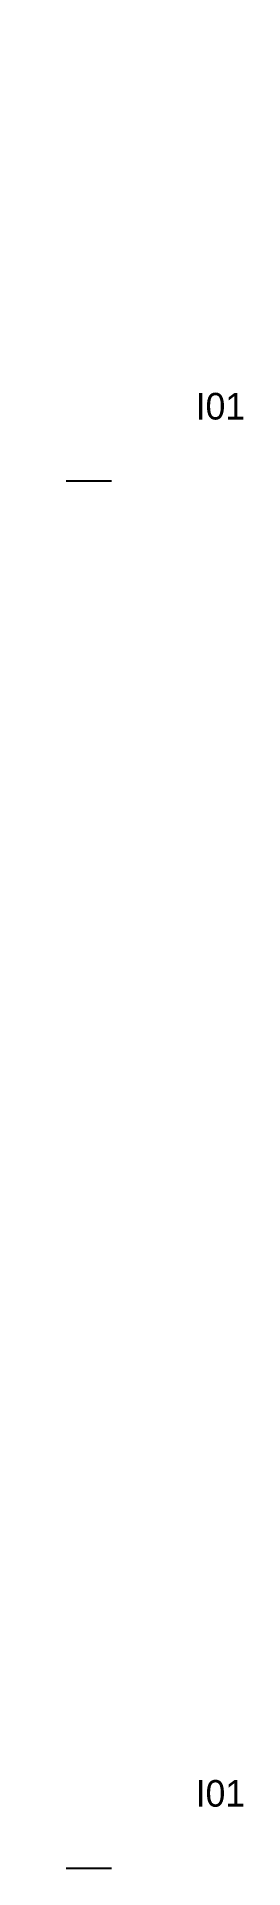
# Model space of a CAD drawing. Header units: inches. Extents: x 162 to 11993, y 18 to 332.
# Drawn here: x 5525.1 to 5531.4, y 116.9 to 172.4 of the extents above; entities that cross this region are included whole.
import ezdxf
from ezdxf.enums import TextEntityAlignment as Align

# ---------------------------------------------------------------- set-up
doc = ezdxf.new("R2010")
doc.units = ezdxf.units.IN
doc.header["$MEASUREMENT"] = 0
doc.layers.add('DD2D_Geometry', color=7, linetype='Continuous')
doc.layers.add('Id Unión', color=7, linetype='Continuous')
doc.styles.get("Standard").update_dxf_attribs({"font": 'stylu.ttf'})

msp = doc.modelspace()

# ---------------------------------------------------------------- texts
at = {"layer": 'Id Unión'}
for p in [(5529.958, 160.787), (5529.958, 118.779)]:
    msp.add_text('I01', height=0.8071, dxfattribs=at).set_placement(p)

# ---------------------------------------------------------------- blocks, each defined once
blk = doc.blocks.new('DD101042423D')
blk.add_line((0, 0.0175), (0, -0.0175))
blk = doc.blocks.new('SPACE_DD10104242')
blk.add_blockref('DD101042423D', (0, 0))
blk = doc.blocks.new('DD101024423D')
blk.add_line((0, 0.0175), (0, -0.0175))
blk = doc.blocks.new('SPACE_DD10102442')
blk.add_blockref('DD101024423D', (0, 0))
blk = doc.blocks.new('DD20152423')
blk.add_attdef('A', text='', height=0.03).set_placement((0.3, 0.156, 0.012), align=Align.MIDDLE_CENTER)
blk = doc.blocks.new('DD20112412')
blk.add_attdef('A', text='', height=0.03).set_placement((0.3, 0.156, 0.012), align=Align.MIDDLE_CENTER)
blk = doc.blocks.new('DD20112406')
blk.add_attdef('A', text='', height=0.03).set_placement((0.3, 0.076, 0.012), align=Align.MIDDLE_CENTER)
blk = doc.blocks.new('DD20152429')
blk.add_attdef('A', text='', height=0.03).set_placement((0.3, 0.156, 0.012), align=Align.MIDDLE_CENTER)
blk = doc.blocks.new('DD20154223')
blk.add_attdef('A', text='', height=0.03).set_placement((0.5285, 0.156, 0.012), align=Align.MIDDLE_CENTER)
blk = doc.blocks.new('DD20114212')
blk.add_attdef('A', text='', height=0.03).set_placement((0.5285, 0.156, 0.012), align=Align.MIDDLE_CENTER)
blk = doc.blocks.new('DD20114206')
blk.add_attdef('A', text='', height=0.03).set_placement((0.5285, 0.076, 0.012), align=Align.MIDDLE_CENTER)
blk = doc.blocks.new('DD20154205')
blk.add_attdef('A', text='', height=0.03).set_placement((0.5285, 0.076, 0.012), align=Align.MIDDLE_CENTER)
blk = doc.blocks.new('DD20114224')
blk.add_attdef('A', text='', height=0.03).set_placement((0.5285, 0.156, 0.012), align=Align.MIDDLE_CENTER)
blk = doc.blocks.new('DD80014214')
blk.add_attdef('A', text='', height=0.03).set_placement((0.5176, 0.1407, 0.009), align=Align.MIDDLE_CENTER)
blk = doc.blocks.new('DD80012414')
blk.add_attdef('A', text='', height=0.03).set_placement((0.3113, 0.1407, 0.009), align=Align.MIDDLE_CENTER)

# ---------------------------------------------------------------- block references
at = {"layer": 'DD2D_Geometry', "extrusion": (-1, 0, 2.22045e-16)}
ref = msp.add_blockref('DD20112412', (-182.738, 28.976, -5525.605), dxfattribs=dict(at, xscale=39.3700787401575, yscale=39.3700787401575, zscale=39.3700787401575))
ref.add_attrib('A', 'TR0', dxfattribs={"layer": '0', "extrusion": (-1, 0, 2.22045e-16), "height": 1.1811}).set_placement((-170.927, 35.118, -5525.133), align=Align.MIDDLE_CENTER)
at = {"layer": 'DD2D_Geometry', "extrusion": (1, -1.22465e-16, 2.22045e-16)}
ref = msp.add_blockref('DD20112412', (159.116, 22.992, 5527.834), dxfattribs=dict(at, xscale=39.3700787401575, yscale=39.3700787401575, zscale=39.3700787401575))
ref.add_attrib('A', 'TR0', dxfattribs={"layer": '0', "extrusion": (1, -1.22465e-16, 2.22045e-16), "height": 1.1811}).set_placement((170.927, 29.134, 5528.306), align=Align.MIDDLE_CENTER)
ref = msp.add_blockref('DD20112406', (159.116, 34.764, 5527.834), dxfattribs=dict(at, xscale=39.3700787401575, yscale=39.3700787401575, zscale=39.3700787401575))
ref.add_attrib('A', 'TR0', dxfattribs={"layer": '0', "extrusion": (1, -1.22465e-16, 2.22045e-16), "height": 1.1811}).set_placement((170.927, 37.756, 5528.306), align=Align.MIDDLE_CENTER)
at = {"layer": 'DD2D_Geometry', "extrusion": (-1, 0, 2.22045e-16)}
ref = msp.add_blockref('DD20152429', (-182.738, 0, -5525.605), dxfattribs=dict(at, xscale=39.3700787401575, yscale=39.3700787401575, zscale=39.3700787401575))
ref.add_attrib('A', 'S', dxfattribs={"layer": '0', "extrusion": (-1, 0, 2.22045e-16), "height": 1.181}).set_placement((-170.927, 6.142, -5525.133), align=Align.MIDDLE_CENTER)
ref = msp.add_blockref('DD80012414', (-182.934, 41.063, -5526.956), dxfattribs=dict(at, xscale=39.3700787401575, yscale=39.3700787401575, zscale=39.3700787401575))
ref.add_attrib('A', 'V', dxfattribs={"layer": '0', "extrusion": (-1, 0, 2.22045e-16), "height": 1.181}).set_placement((-170.678, 46.602, -5526.601), align=Align.MIDDLE_CENTER)
at = {"layer": 'DD2D_Geometry', "extrusion": (1, -1.22465e-16, 2.22045e-16)}
ref = msp.add_blockref('DD20152423', (159.116, 0, 5527.834), dxfattribs=dict(at, xscale=39.3700787401575, yscale=39.3700787401575, zscale=39.3700787401575))
ref.add_attrib('A', 'S', dxfattribs={"layer": '0', "extrusion": (1, -1.22465e-16, 2.22045e-16), "height": 1.181}).set_placement((170.927, 6.142, 5528.306), align=Align.MIDDLE_CENTER)
at = {"layer": 'DD2D_Geometry', "xscale": 39.3700787401575, "yscale": 39.3700787401575, "zscale": 39.3700787401575, "rotation": 270}
for name, p in [('SPACE_DD10104242', (5526.719, 158.919)), ('SPACE_DD10102442', (5526.719, 116.911))]:
    msp.add_blockref(name, p, dxfattribs=at)
at = {"layer": 'DD2D_Geometry', "extrusion": (-1, 0, 2.22045e-16)}
ref = msp.add_blockref('DD20114224', (-158.722, 5.197, -5525.605), dxfattribs=dict(at, xscale=39.3700787401575, yscale=39.3700787401575, zscale=39.3700787401575))
ref.add_attrib('A', 'TR0', dxfattribs={"layer": '0', "extrusion": (-1, 0, 2.22045e-16), "height": 1.1811}).set_placement((-137.915, 11.339, -5525.133), align=Align.MIDDLE_CENTER)
ref = msp.add_blockref('DD20114212', (-158.722, 28.976, -5525.605), dxfattribs=dict(at, xscale=39.3700787401575, yscale=39.3700787401575, zscale=39.3700787401575))
ref.add_attrib('A', 'TR0', dxfattribs={"layer": '0', "extrusion": (-1, 0, 2.22045e-16), "height": 1.1811}).set_placement((-137.915, 35.118, -5525.133), align=Align.MIDDLE_CENTER)
at = {"layer": 'DD2D_Geometry', "extrusion": (1, -1.22465e-16, 2.22045e-16)}
ref = msp.add_blockref('DD20114212', (117.108, 22.992, 5527.834), dxfattribs=dict(at, xscale=39.3700787401575, yscale=39.3700787401575, zscale=39.3700787401575))
ref.add_attrib('A', 'TR0', dxfattribs={"layer": '0', "extrusion": (1, -1.22465e-16, 2.22045e-16), "height": 1.1811}).set_placement((137.915, 29.134, 5528.306), align=Align.MIDDLE_CENTER)
ref = msp.add_blockref('DD20114206', (117.108, 34.764, 5527.834), dxfattribs=dict(at, xscale=39.3700787401575, yscale=39.3700787401575, zscale=39.3700787401575))
ref.add_attrib('A', 'TR0', dxfattribs={"layer": '0', "extrusion": (1, -1.22465e-16, 2.22045e-16), "height": 1.1811}).set_placement((137.915, 37.756, 5528.306), align=Align.MIDDLE_CENTER)
at = {"layer": 'DD2D_Geometry', "extrusion": (-1, 0, 2.22045e-16)}
ref = msp.add_blockref('DD80014214', (-158.919, 41.063, -5526.956), dxfattribs=dict(at, xscale=39.3700787401575, yscale=39.3700787401575, zscale=39.3700787401575))
ref.add_attrib('A', 'V', dxfattribs={"layer": '0', "extrusion": (-1, 0, 2.22045e-16), "height": 1.181}).set_placement((-138.539, 46.602, -5526.601), align=Align.MIDDLE_CENTER)
ref = msp.add_blockref('DD20154205', (-158.722, 0, -5525.605), dxfattribs=dict(at, xscale=39.3700787401575, yscale=39.3700787401575, zscale=39.3700787401575))
ref.add_attrib('A', 'S', dxfattribs={"layer": '0', "extrusion": (-1, 0, 2.22045e-16), "height": 1.181}).set_placement((-137.915, 2.992, -5525.133), align=Align.MIDDLE_CENTER)
at = {"layer": 'DD2D_Geometry', "extrusion": (1, -1.22465e-16, 2.22045e-16)}
ref = msp.add_blockref('DD20154223', (117.108, 0, 5527.834), dxfattribs=dict(at, xscale=39.3700787401575, yscale=39.3700787401575, zscale=39.3700787401575))
ref.add_attrib('A', 'S', dxfattribs={"layer": '0', "extrusion": (1, -1.22465e-16, 2.22045e-16), "height": 1.181}).set_placement((137.915, 6.142, 5528.306), align=Align.MIDDLE_CENTER)

msp.set_redraw_order([(e.dxf.handle, doc.entitydb.next_handle()) for e in msp.query("TEXT MTEXT ATTDEF DIMENSION ARC_DIMENSION")])  # texts and dimensions are drawn at this point

doc.saveas('drawing.dxf')
